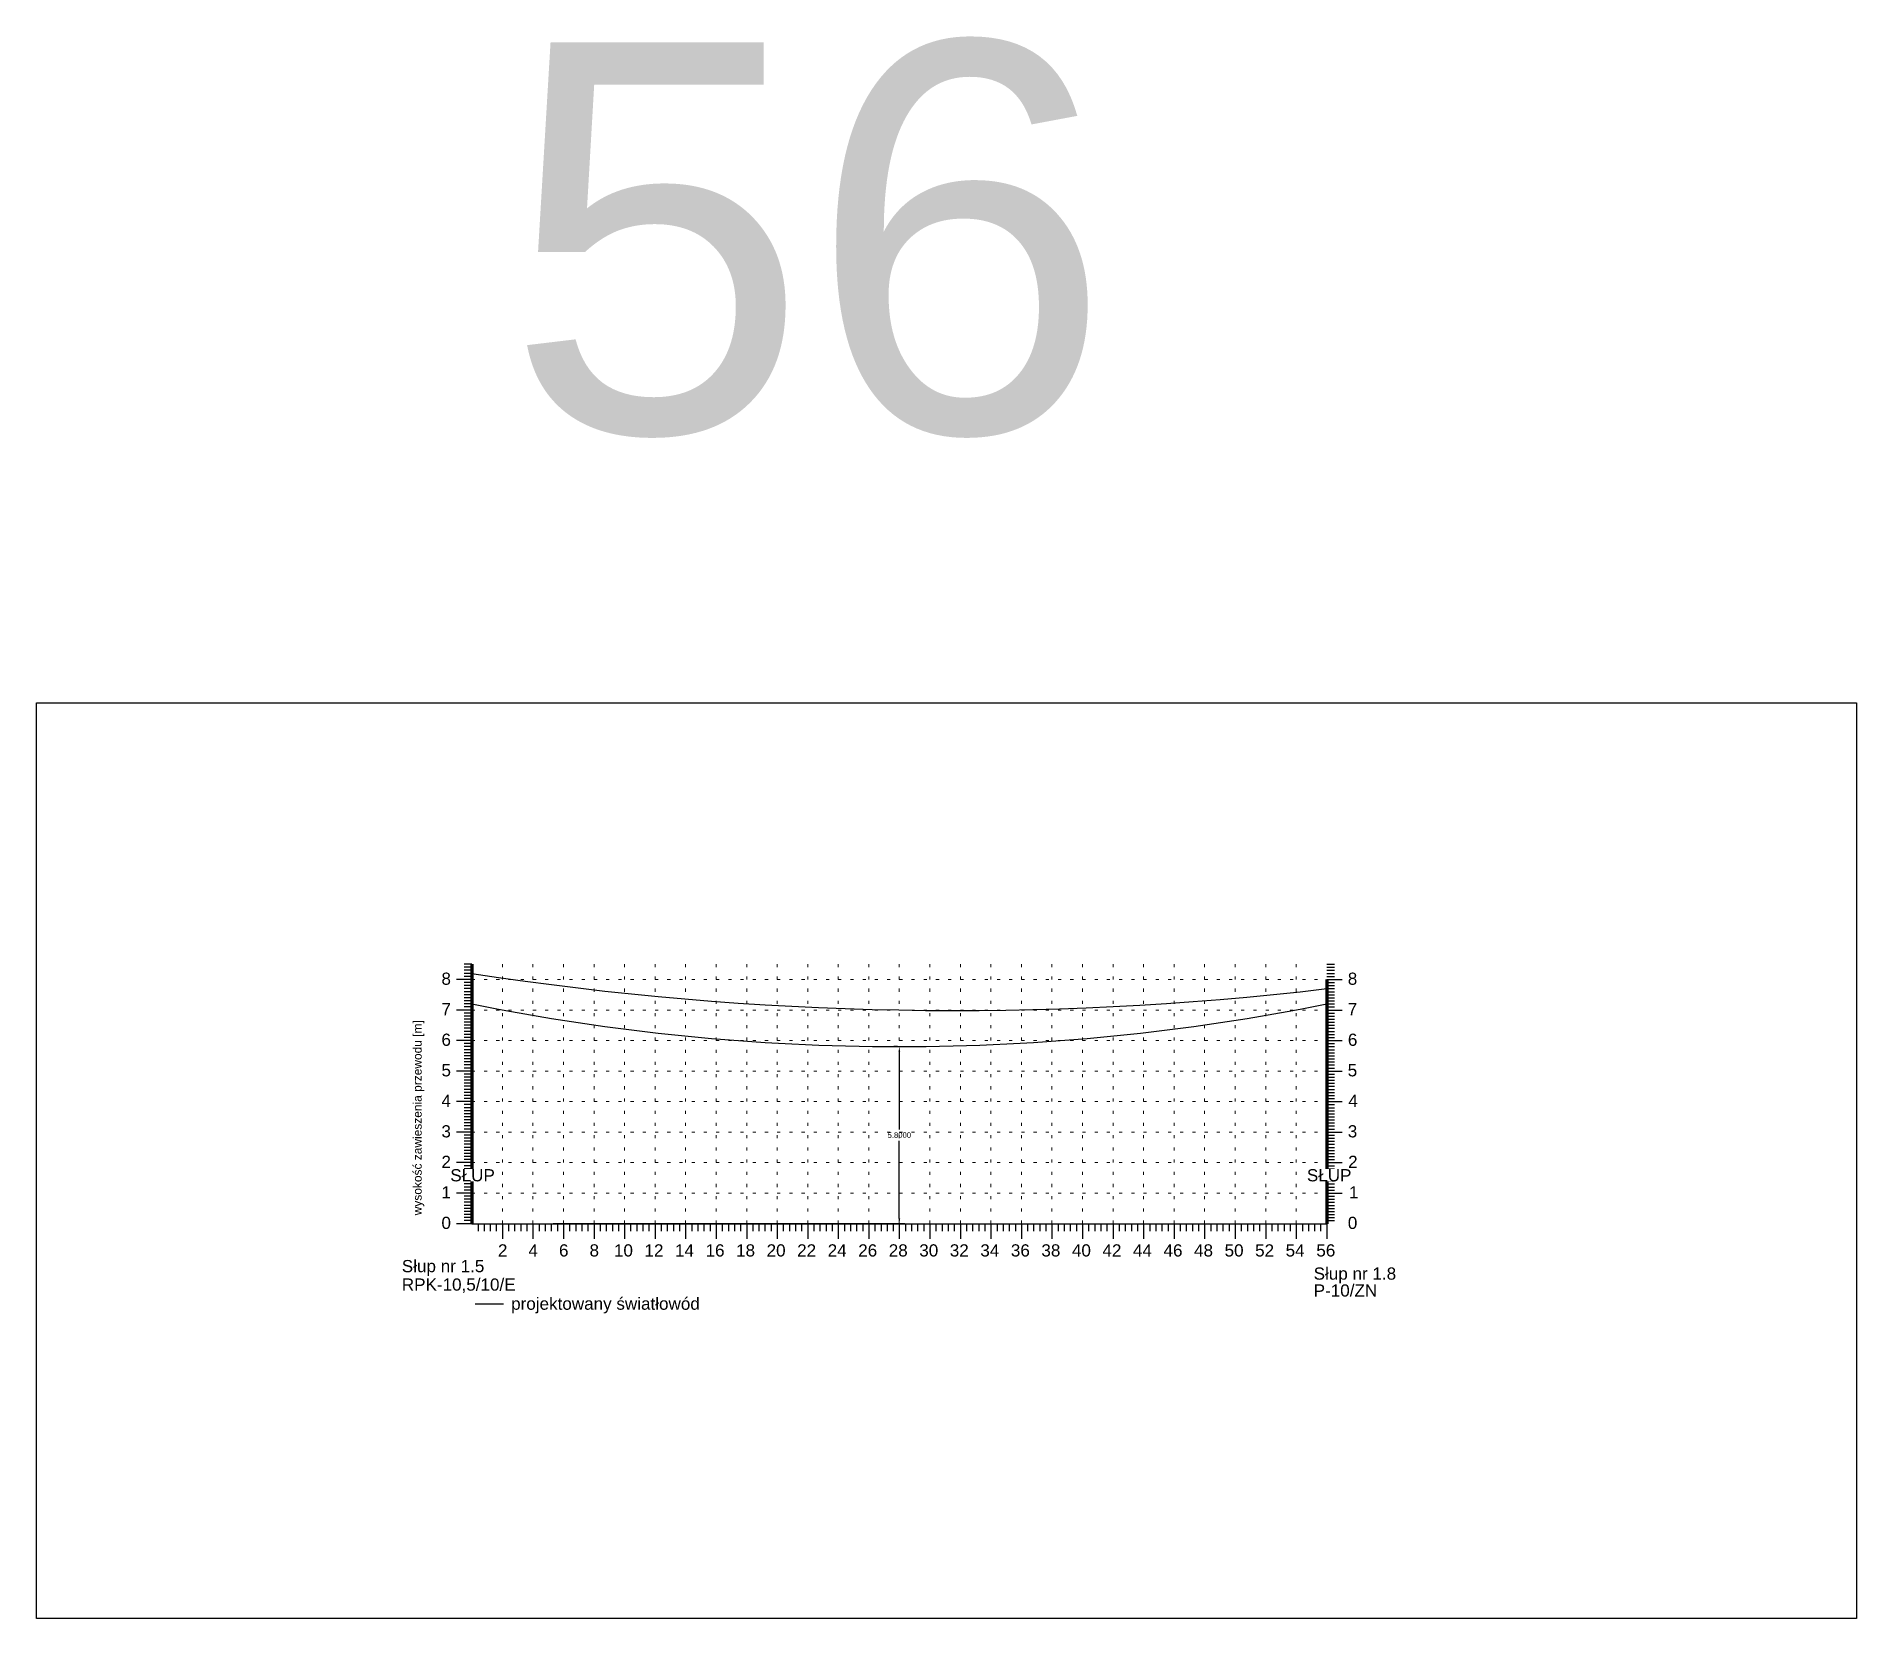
# Model space of a CAD drawing. Header units: metres. Extents: x -155 to 1812, y 681 to 886.
# Drawn here: x 1411.5 to 1471.2, y 830.5 to 882.4 of the extents above; entities that cross this region are included whole.
import ezdxf

# ---------------------------------------------------------------- set-up
doc = ezdxf.new("R2010")
doc.units = ezdxf.units.M
doc.header["$MEASUREMENT"] = 0
doc.linetypes.add('ACAD_ISO07W100', pattern=[3, 0, -3])
doc.styles.get("Standard").update_dxf_attribs({"font": 'arial.ttf'})
doc.dimstyles.get("Standard").update_dxf_attribs({"dimtxt": 0.18, "dimasz": 0.18, "dimexe": 0.18, "dimexo": 0.0625, "dimgap": 0.09, "dimtad": 0, "dimtih": 1, "dimtoh": 1, "dimdec": 4, "dimzin": 0, "dimdsep": 46, "dimtxsty": 'Standard', "dimcen": 0.09, "dimadec": 0, "dimazin": 0, "dimtfac": 1, "dimtdec": 4, "dimtofl": 0, "dimtmove": 0, "dimatfit": 3, "dimfxl": 1, "dimtolj": 1, "dimtzin": 0, "dimarcsym": 0})

msp = doc.modelspace()

# ---------------------------------------------------------------- texts
at = {"lineweight": 25}
msp.add_text('56', height=12.782133, dxfattribs=at).set_placement((1426.89719, 869.38569))
for s, p in [('8', (1424.80562, 851.28669)), ('8', (1454.49127, 851.28669)), ('7', (1424.80562, 850.28669)), ('7', (1454.48827, 850.28669)), ('6', (1424.80562, 849.28669)), ('6', (1454.494, 849.28669)), ('5', (1424.80562, 848.28669)), ('5', (1454.48854, 848.28669)), ('4', (1424.80562, 847.28669)), ('4', (1454.50927, 847.28669)), ('3', (1424.80562, 846.28669)), ('3', (1454.49127, 846.28669)), ('2', (1424.80562, 845.28669)), ('2', (1454.50245, 845.28669)), ('1', (1424.80562, 844.28669)), ('1', (1454.5311, 844.28669)), ('0', (1424.80562, 843.28669)), ('0', (1454.4929, 843.28669)), ('2', (1426.65606, 842.38511)), ('4', (1427.65606, 842.38511)), ('6', (1428.65606, 842.38511)), ('8', (1429.65606, 842.38511)), ('10', (1430.45606, 842.38511)), ('12', (1431.45606, 842.38511)), ('14', (1432.45606, 842.38511)), ('16', (1433.45606, 842.38511)), ('18', (1434.45606, 842.38511)), ('20', (1435.45606, 842.38511)), ('22', (1436.45606, 842.38511)), ('24', (1437.45606, 842.38511)), ('26', (1438.45606, 842.38511)), ('28', (1439.45606, 842.38511)), ('30', (1440.45606, 842.38511)), ('32', (1441.45606, 842.38511)), ('34', (1442.45606, 842.38511)), ('36', (1443.45606, 842.38511)), ('38', (1444.45606, 842.38511)), ('40', (1445.45606, 842.38511)), ('42', (1446.45606, 842.38511)), ('44', (1447.45606, 842.38511)), ('46', (1448.45606, 842.38511)), ('48', (1449.45606, 842.38511)), ('50', (1450.45606, 842.38511)), ('52', (1451.45606, 842.38511)), ('54', (1452.45606, 842.38511)), ('56', (1453.46119, 842.38511)), ('Słup nr 1.5', (1423.50763, 841.87058)), ('Słup nr 1.8', (1453.37344, 841.62613)), ('RPK-10,5/10/E', (1423.50763, 841.26569)), ('P-10/ZN', (1453.37505, 841.07118)), ('projektowany światłowód', (1427.08777, 840.6408))]:
    msp.add_text(s, height=0.4).set_placement(p)

# ---------------------------------------------------------------- blocks, each defined once
blk = doc.blocks.new('*D247')
at = {"color": 0, "lineweight": -2}
for p, q in [((1439.74, 849.261), (1439.623, 849.261)), ((1439.803, 849.081), (1439.803, 846.543)), ((1439.803, 843.641), (1439.803, 846.179)), ((1428.465, 843.461), (1439.983, 843.461))]:
    blk.add_line(p, q, dxfattribs=at)
at = {"color": 0}
for points in [[(1439.833, 849.081), (1439.773, 849.081), (1439.803, 849.261)], [(1439.773, 843.641), (1439.833, 843.641), (1439.803, 843.461)]]:
    blk.add_solid(points, dxfattribs=at)
at = {"layer": 'Defpoints', "color": 0}
for p in [(1439.803, 849.261), (1428.403, 843.461), (1439.803, 843.461)]:
    blk.add_point(p, dxfattribs=at)
at = {"color": 0, "lineweight": 25, "insert": (1439.803, 846.361), "char_height": 0.18, "attachment_point": 5}
blk.add_mtext('\\A1;5.8000', dxfattribs=at)

# ---------------------------------------------------------------- dimensions: what is measured, and where the dimension line sits
at = {"lineweight": 25}
dim = msp.add_linear_dim(base=(1439.80288, 843.46078), p1=(1439.80288, 849.26078), p2=(1428.40288, 843.46078), angle=90, dimstyle='Standard', dxfattribs=at)
dim.commit()
dim.dimension.update_dxf_attribs({"geometry": '*D247', "text_midpoint": (1439.80288, 846.36078)})

# ---------------------------------------------------------------- linework, layer by layer
for p, q in [((1425.80288, 851.96078), (1425.55288, 851.96078)), ((1425.80288, 851.96078), (1425.80288, 843.46078)), ((1453.80288, 851.96078), (1454.05288, 851.96078)), ((1425.80288, 851.46078), (1425.30288, 851.46078)), ((1425.80288, 851.46078), (1425.30288, 851.46078)), ((1425.80288, 851.86078), (1425.55288, 851.86078)), ((1425.80288, 851.76078), (1425.55288, 851.76078)), ((1425.80288, 851.66078), (1425.55288, 851.66078)), ((1425.80288, 851.56078), (1425.55288, 851.56078)), ((1425.80288, 851.36078), (1425.55288, 851.36078)), ((1453.80288, 851.86078), (1454.05288, 851.86078)), ((1453.80288, 851.76078), (1454.05288, 851.76078)), ((1453.80288, 851.66078), (1454.05288, 851.66078)), ((1453.80288, 851.56078), (1454.05288, 851.56078)), ((1453.80288, 851.46078), (1453.80288, 843.46078)), ((1453.80288, 851.46078), (1454.30288, 851.46078)), ((1453.80288, 851.46078), (1454.30288, 851.46078)), ((1453.80288, 851.36078), (1454.05288, 851.36078)), ((1425.80288, 851.26078), (1425.55288, 851.26078)), ((1425.80288, 851.16078), (1425.55288, 851.16078)), ((1425.80288, 851.06078), (1425.55288, 851.06078)), ((1425.80288, 850.96078), (1425.55288, 850.96078)), ((1425.80288, 850.86078), (1425.55288, 850.86078)), ((1425.80288, 850.76078), (1425.55288, 850.76078)), ((1453.80288, 851.26078), (1454.05288, 851.26078)), ((1453.80288, 851.16078), (1454.05288, 851.16078)), ((1453.80288, 851.06078), (1454.05288, 851.06078)), ((1453.80288, 850.96078), (1454.05288, 850.96078)), ((1453.80288, 850.86078), (1454.05288, 850.86078)), ((1453.80288, 850.76078), (1454.05288, 850.76078)), ((1425.80288, 850.46078), (1425.30288, 850.46078)), ((1425.80288, 850.46078), (1425.30288, 850.46078)), ((1425.80288, 850.66078), (1425.55288, 850.66078)), ((1425.80288, 850.56078), (1425.55288, 850.56078)), ((1425.80288, 850.36078), (1425.55288, 850.36078)), ((1425.80288, 850.26078), (1425.55288, 850.26078)), ((1425.80288, 850.16078), (1425.55288, 850.16078)), ((1453.80288, 850.66078), (1454.05288, 850.66078)), ((1453.80288, 850.56078), (1454.05288, 850.56078)), ((1453.80288, 850.46078), (1454.30288, 850.46078)), ((1453.80288, 850.46078), (1454.30288, 850.46078)), ((1453.80288, 850.36078), (1454.05288, 850.36078)), ((1453.80288, 850.26078), (1454.05288, 850.26078)), ((1453.80288, 850.16078), (1454.05288, 850.16078)), ((1425.80288, 850.06078), (1425.55288, 850.06078)), ((1425.80288, 849.96078), (1425.55288, 849.96078)), ((1425.80288, 849.86078), (1425.55288, 849.86078)), ((1425.80288, 849.76078), (1425.55288, 849.76078)), ((1425.80288, 849.66078), (1425.55288, 849.66078)), ((1425.80288, 849.56078), (1425.55288, 849.56078)), ((1453.80288, 850.06078), (1454.05288, 850.06078)), ((1453.80288, 849.96078), (1454.05288, 849.96078)), ((1453.80288, 849.86078), (1454.05288, 849.86078)), ((1453.80288, 849.76078), (1454.05288, 849.76078)), ((1453.80288, 849.66078), (1454.05288, 849.66078)), ((1453.80288, 849.56078), (1454.05288, 849.56078)), ((1425.80288, 849.46078), (1425.30288, 849.46078)), ((1425.80288, 849.46078), (1425.30288, 849.46078)), ((1425.80288, 849.36078), (1425.55288, 849.36078)), ((1425.80288, 849.26078), (1425.55288, 849.26078)), ((1425.80288, 849.16078), (1425.55288, 849.16078)), ((1425.80288, 849.06078), (1425.55288, 849.06078)), ((1425.80288, 848.96078), (1425.55288, 848.96078)), ((1453.80288, 849.46078), (1454.30288, 849.46078)), ((1453.80288, 849.46078), (1454.30288, 849.46078)), ((1453.80288, 849.36078), (1454.05288, 849.36078)), ((1453.80288, 849.26078), (1454.05288, 849.26078)), ((1453.80288, 849.16078), (1454.05288, 849.16078)), ((1453.80288, 849.06078), (1454.05288, 849.06078)), ((1453.80288, 848.96078), (1454.05288, 848.96078)), ((1425.80288, 848.46078), (1425.30288, 848.46078)), ((1425.80288, 848.46078), (1425.30288, 848.46078)), ((1425.80288, 848.86078), (1425.55288, 848.86078)), ((1425.80288, 848.76078), (1425.55288, 848.76078)), ((1425.80288, 848.66078), (1425.55288, 848.66078)), ((1425.80288, 848.56078), (1425.55288, 848.56078)), ((1425.80288, 848.36078), (1425.55288, 848.36078)), ((1453.80288, 848.86078), (1454.05288, 848.86078)), ((1453.80288, 848.76078), (1454.05288, 848.76078)), ((1453.80288, 848.66078), (1454.05288, 848.66078)), ((1453.80288, 848.56078), (1454.05288, 848.56078)), ((1453.80288, 848.46078), (1454.30288, 848.46078)), ((1453.80288, 848.46078), (1454.30288, 848.46078)), ((1453.80288, 848.36078), (1454.05288, 848.36078)), ((1425.80288, 848.26078), (1425.55288, 848.26078)), ((1425.80288, 848.16078), (1425.55288, 848.16078)), ((1425.80288, 848.06078), (1425.55288, 848.06078)), ((1425.80288, 847.96078), (1425.55288, 847.96078)), ((1425.80288, 847.86078), (1425.55288, 847.86078)), ((1453.80288, 848.26078), (1454.05288, 848.26078)), ((1453.80288, 848.16078), (1454.05288, 848.16078)), ((1453.80288, 848.06078), (1454.05288, 848.06078)), ((1453.80288, 847.96078), (1454.05288, 847.96078)), ((1453.80288, 847.86078), (1454.05288, 847.86078)), ((1425.80288, 847.46078), (1425.30288, 847.46078)), ((1425.80288, 847.46078), (1425.30288, 847.46078)), ((1425.80288, 847.76078), (1425.55288, 847.76078)), ((1425.80288, 847.66078), (1425.55288, 847.66078)), ((1425.80288, 847.56078), (1425.55288, 847.56078)), ((1425.80288, 847.36078), (1425.55288, 847.36078)), ((1425.80288, 847.26078), (1425.55288, 847.26078)), ((1453.80288, 847.76078), (1454.05288, 847.76078)), ((1453.80288, 847.66078), (1454.05288, 847.66078)), ((1453.80288, 847.56078), (1454.05288, 847.56078)), ((1453.80288, 847.46078), (1454.30288, 847.46078)), ((1453.80288, 847.46078), (1454.30288, 847.46078)), ((1453.80288, 847.36078), (1454.05288, 847.36078)), ((1453.80288, 847.26078), (1454.05288, 847.26078)), ((1425.80288, 847.16078), (1425.55288, 847.16078)), ((1425.80288, 847.06078), (1425.55288, 847.06078)), ((1425.80288, 846.96078), (1425.55288, 846.96078)), ((1425.80288, 846.86078), (1425.55288, 846.86078)), ((1425.80288, 846.76078), (1425.55288, 846.76078)), ((1425.80288, 846.66078), (1425.55288, 846.66078)), ((1453.80288, 847.16078), (1454.05288, 847.16078)), ((1453.80288, 847.06078), (1454.05288, 847.06078)), ((1453.80288, 846.96078), (1454.05288, 846.96078)), ((1453.80288, 846.86078), (1454.05288, 846.86078)), ((1453.80288, 846.76078), (1454.05288, 846.76078)), ((1453.80288, 846.66078), (1454.05288, 846.66078)), ((1425.80288, 846.46078), (1425.30288, 846.46078)), ((1425.80288, 846.46078), (1425.30288, 846.46078)), ((1425.80288, 846.56078), (1425.55288, 846.56078)), ((1425.80288, 846.36078), (1425.55288, 846.36078)), ((1425.80288, 846.26078), (1425.55288, 846.26078)), ((1425.80288, 846.16078), (1425.55288, 846.16078)), ((1425.80288, 846.06078), (1425.55288, 846.06078)), ((1453.80288, 846.56078), (1454.05288, 846.56078)), ((1453.80288, 846.46078), (1454.30288, 846.46078)), ((1453.80288, 846.46078), (1454.30288, 846.46078)), ((1453.80288, 846.36078), (1454.05288, 846.36078)), ((1453.80288, 846.26078), (1454.05288, 846.26078)), ((1453.80288, 846.16078), (1454.05288, 846.16078)), ((1453.80288, 846.06078), (1454.05288, 846.06078)), ((1425.80288, 845.46078), (1425.30288, 845.46078)), ((1425.80288, 845.46078), (1425.30288, 845.46078)), ((1425.80288, 845.96078), (1425.55288, 845.96078)), ((1425.80288, 845.86078), (1425.55288, 845.86078)), ((1425.80288, 845.76078), (1425.55288, 845.76078)), ((1425.80288, 845.66078), (1425.55288, 845.66078)), ((1425.80288, 845.56078), (1425.55288, 845.56078)), ((1453.80288, 845.96078), (1454.05288, 845.96078)), ((1453.80288, 845.86078), (1454.05288, 845.86078)), ((1453.80288, 845.76078), (1454.05288, 845.76078)), ((1453.80288, 845.66078), (1454.05288, 845.66078)), ((1453.80288, 845.56078), (1454.05288, 845.56078)), ((1453.80288, 845.46078), (1454.30288, 845.46078)), ((1453.80288, 845.46078), (1454.30288, 845.46078)), ((1425.80288, 845.36078), (1425.55288, 845.36078)), ((1425.80288, 845.26078), (1425.55288, 845.26078)), ((1425.80288, 845.16078), (1425.55288, 845.16078)), ((1425.80288, 845.06078), (1425.55288, 845.06078)), ((1425.80288, 844.96078), (1425.55288, 844.96078)), ((1425.80288, 844.86078), (1425.55288, 844.86078)), ((1453.80288, 845.36078), (1454.05288, 845.36078)), ((1453.80288, 845.26078), (1454.05288, 845.26078)), ((1453.80288, 845.16078), (1454.05288, 845.16078)), ((1453.80288, 845.06078), (1454.05288, 845.06078)), ((1453.80288, 844.96078), (1454.05288, 844.96078)), ((1453.80288, 844.86078), (1454.05288, 844.86078)), ((1425.80288, 844.46078), (1425.30288, 844.46078)), ((1425.80288, 844.46078), (1425.30288, 844.46078)), ((1425.80288, 844.76078), (1425.55288, 844.76078)), ((1425.80288, 844.66078), (1425.55288, 844.66078)), ((1425.80288, 844.56078), (1425.55288, 844.56078)), ((1425.80288, 844.36078), (1425.55288, 844.36078)), ((1425.80288, 844.26078), (1425.55288, 844.26078)), ((1453.80288, 844.76078), (1454.05288, 844.76078)), ((1453.80288, 844.66078), (1454.05288, 844.66078)), ((1453.80288, 844.56078), (1454.05288, 844.56078)), ((1453.80288, 844.46078), (1454.30288, 844.46078)), ((1453.80288, 844.46078), (1454.30288, 844.46078)), ((1453.80288, 844.36078), (1454.05288, 844.36078)), ((1453.80288, 844.26078), (1454.05288, 844.26078)), ((1425.80288, 844.16078), (1425.55288, 844.16078)), ((1425.80288, 844.06078), (1425.55288, 844.06078)), ((1425.80288, 843.96078), (1425.55288, 843.96078)), ((1425.80288, 843.86078), (1425.55288, 843.86078)), ((1425.80288, 843.76078), (1425.55288, 843.76078)), ((1425.80288, 843.66078), (1425.55288, 843.66078)), ((1453.80288, 844.16078), (1454.05288, 844.16078)), ((1453.80288, 844.06078), (1454.05288, 844.06078)), ((1453.80288, 843.96078), (1454.05288, 843.96078)), ((1453.80288, 843.86078), (1454.05288, 843.86078)), ((1453.80288, 843.76078), (1454.05288, 843.76078)), ((1453.80288, 843.66078), (1454.05288, 843.66078)), ((1425.80288, 843.46078), (1425.30288, 843.46078)), ((1425.80288, 843.56078), (1425.55288, 843.56078)), ((1425.80288, 843.46078), (1425.55288, 843.46078)), ((1425.80288, 843.46078), (1452.30288, 843.46078)), ((1426.00288, 843.46078), (1426.00288, 843.21078)), ((1426.20288, 843.46078), (1426.20288, 843.21078)), ((1426.40288, 843.46078), (1426.40288, 843.21078)), ((1426.60288, 843.46078), (1426.60288, 843.21078)), ((1426.80288, 843.46078), (1426.80288, 842.96078)), ((1427.00288, 843.46078), (1427.00288, 843.21078)), ((1427.20288, 843.46078), (1427.20288, 843.21078)), ((1427.40288, 843.46078), (1427.40288, 843.21078)), ((1427.60288, 843.46078), (1427.60288, 843.21078)), ((1427.80288, 843.46078), (1427.80288, 842.96078)), ((1428.00288, 843.46078), (1428.00288, 843.21078)), ((1428.20288, 843.46078), (1428.20288, 843.21078)), ((1428.40288, 843.46078), (1428.40288, 843.21078)), ((1428.60288, 843.46078), (1428.60288, 843.21078)), ((1428.80288, 843.46078), (1428.80288, 842.96078)), ((1429.00288, 843.46078), (1429.00288, 843.21078)), ((1429.20288, 843.46078), (1429.20288, 843.21078)), ((1429.40288, 843.46078), (1429.40288, 843.21078)), ((1429.60288, 843.46078), (1429.60288, 843.21078)), ((1429.80288, 843.46078), (1429.80288, 842.96078)), ((1430.00288, 843.46078), (1430.00288, 843.21078)), ((1430.20288, 843.46078), (1430.20288, 843.21078)), ((1430.40288, 843.46078), (1430.40288, 843.21078)), ((1430.60288, 843.46078), (1430.60288, 843.21078)), ((1430.80288, 843.46078), (1430.80288, 842.96078)), ((1431.00288, 843.46078), (1431.00288, 843.21078)), ((1431.20288, 843.46078), (1431.20288, 843.21078)), ((1431.40288, 843.46078), (1431.40288, 843.21078)), ((1431.60288, 843.46078), (1431.60288, 843.21078)), ((1431.80288, 843.46078), (1431.80288, 842.96078)), ((1432.00288, 843.46078), (1432.00288, 843.21078)), ((1432.20288, 843.46078), (1432.20288, 843.21078)), ((1432.40288, 843.46078), (1432.40288, 843.21078)), ((1432.60288, 843.46078), (1432.60288, 843.21078)), ((1432.80288, 843.46078), (1432.80288, 842.96078)), ((1433.00288, 843.46078), (1433.00288, 843.21078)), ((1433.20288, 843.46078), (1433.20288, 843.21078)), ((1433.40288, 843.46078), (1433.40288, 843.21078)), ((1433.60288, 843.46078), (1433.60288, 843.21078)), ((1433.80288, 843.46078), (1433.80288, 842.96078)), ((1434.00288, 843.46078), (1434.00288, 843.21078)), ((1434.20288, 843.46078), (1434.20288, 843.21078)), ((1434.40288, 843.46078), (1434.40288, 843.21078)), ((1434.60288, 843.46078), (1434.60288, 843.21078)), ((1434.80288, 843.46078), (1434.80288, 842.96078)), ((1435.00288, 843.46078), (1435.00288, 843.21078)), ((1435.20288, 843.46078), (1435.20288, 843.21078)), ((1435.40288, 843.46078), (1435.40288, 843.21078)), ((1435.60288, 843.46078), (1435.60288, 843.21078)), ((1435.80288, 843.46078), (1435.80288, 842.96078)), ((1436.00288, 843.46078), (1436.00288, 843.21078)), ((1436.20288, 843.46078), (1436.20288, 843.21078)), ((1436.40288, 843.46078), (1436.40288, 843.21078)), ((1436.60288, 843.46078), (1436.60288, 843.21078)), ((1436.80288, 843.46078), (1436.80288, 842.96078)), ((1437.00288, 843.46078), (1437.00288, 843.21078)), ((1437.20288, 843.46078), (1437.20288, 843.21078)), ((1437.40288, 843.46078), (1437.40288, 843.21078)), ((1437.60288, 843.46078), (1437.60288, 843.21078)), ((1437.80288, 843.46078), (1437.80288, 842.96078)), ((1438.00288, 843.46078), (1438.00288, 843.21078)), ((1438.20288, 843.46078), (1438.20288, 843.21078)), ((1438.40288, 843.46078), (1438.40288, 843.21078)), ((1438.60288, 843.46078), (1438.60288, 843.21078)), ((1438.80288, 843.46078), (1438.80288, 842.96078)), ((1439.00288, 843.46078), (1439.00288, 843.21078)), ((1439.20288, 843.46078), (1439.20288, 843.21078)), ((1439.40288, 843.46078), (1439.40288, 843.21078)), ((1439.60288, 843.46078), (1439.60288, 843.21078)), ((1439.80288, 843.46078), (1439.80288, 842.96078)), ((1440.00288, 843.46078), (1440.00288, 843.21078)), ((1440.20288, 843.46078), (1440.20288, 843.21078)), ((1440.40288, 843.46078), (1440.40288, 843.21078)), ((1440.60288, 843.46078), (1440.60288, 843.21078)), ((1440.80288, 843.46078), (1440.80288, 842.96078)), ((1441.00288, 843.46078), (1441.00288, 843.21078)), ((1441.20288, 843.46078), (1441.20288, 843.21078)), ((1441.40288, 843.46078), (1441.40288, 843.21078)), ((1441.60288, 843.46078), (1441.60288, 843.21078)), ((1441.80288, 843.46078), (1441.80288, 842.96078)), ((1442.00288, 843.46078), (1442.00288, 843.21078)), ((1442.20288, 843.46078), (1442.20288, 843.21078)), ((1442.40288, 843.46078), (1442.40288, 843.21078)), ((1442.60288, 843.46078), (1442.60288, 843.21078)), ((1442.80288, 843.46078), (1442.80288, 842.96078)), ((1443.00288, 843.46078), (1443.00288, 843.21078)), ((1443.20288, 843.46078), (1443.20288, 843.21078)), ((1443.40288, 843.46078), (1443.40288, 843.21078)), ((1443.60288, 843.46078), (1443.60288, 843.21078)), ((1443.80288, 843.46078), (1443.80288, 842.96078)), ((1444.00288, 843.46078), (1444.00288, 843.21078)), ((1444.20288, 843.46078), (1444.20288, 843.21078)), ((1444.40288, 843.46078), (1444.40288, 843.21078)), ((1444.60288, 843.46078), (1444.60288, 843.21078)), ((1444.80288, 843.46078), (1444.80288, 842.96078)), ((1444.80288, 843.46078), (1444.80288, 842.96078)), ((1445.00288, 843.46078), (1445.00288, 843.21078)), ((1445.20288, 843.46078), (1445.20288, 843.21078)), ((1445.40288, 843.46078), (1445.40288, 843.21078)), ((1445.60288, 843.46078), (1445.60288, 843.21078)), ((1445.80288, 843.46078), (1445.80288, 842.96078)), ((1445.80288, 843.46078), (1445.80288, 842.96078)), ((1446.00288, 843.46078), (1446.00288, 843.21078)), ((1446.20288, 843.46078), (1446.20288, 843.21078)), ((1446.40288, 843.46078), (1446.40288, 843.21078)), ((1446.60288, 843.46078), (1446.60288, 843.21078)), ((1446.80288, 843.46078), (1446.80288, 842.96078)), ((1446.80288, 843.46078), (1446.80288, 842.96078)), ((1447.00288, 843.46078), (1447.00288, 843.21078)), ((1447.20288, 843.46078), (1447.20288, 843.21078)), ((1447.40288, 843.46078), (1447.40288, 843.21078)), ((1447.60288, 843.46078), (1447.60288, 843.21078)), ((1447.80288, 843.46078), (1447.80288, 842.96078)), ((1447.80288, 843.46078), (1447.80288, 842.96078)), ((1448.00288, 843.46078), (1448.00288, 843.21078)), ((1448.20288, 843.46078), (1448.20288, 843.21078)), ((1448.40288, 843.46078), (1448.40288, 843.21078)), ((1448.60288, 843.46078), (1448.60288, 843.21078)), ((1448.80288, 843.46078), (1448.80288, 842.96078)), ((1448.80288, 843.46078), (1448.80288, 842.96078)), ((1449.00288, 843.46078), (1449.00288, 843.21078)), ((1449.20288, 843.46078), (1449.20288, 843.21078)), ((1449.40288, 843.46078), (1449.40288, 843.21078)), ((1449.60288, 843.46078), (1449.60288, 843.21078)), ((1449.80288, 843.46078), (1449.80288, 842.96078)), ((1449.80288, 843.46078), (1449.80288, 842.96078)), ((1450.00288, 843.46078), (1450.00288, 843.21078)), ((1450.20288, 843.46078), (1450.20288, 843.21078)), ((1450.30288, 843.46078), (1450.80288, 843.46078)), ((1450.40288, 843.46078), (1450.40288, 843.21078)), ((1450.60288, 843.46078), (1450.60288, 843.21078)), ((1450.80288, 843.46078), (1450.80288, 842.96078)), ((1450.80288, 843.46078), (1450.80288, 842.96078)), ((1451.00288, 843.46078), (1451.00288, 843.21078)), ((1451.20288, 843.46078), (1451.20288, 843.21078)), ((1451.40288, 843.46078), (1451.40288, 843.21078)), ((1451.60288, 843.46078), (1451.60288, 843.21078)), ((1451.80288, 843.46078), (1451.80288, 842.96078)), ((1451.80288, 843.46078), (1451.80288, 842.96078)), ((1452.00288, 843.46078), (1452.00288, 843.21078)), ((1452.20288, 843.46078), (1452.20288, 843.21078)), ((1452.40288, 843.46078), (1452.40288, 843.21078)), ((1452.60288, 843.46078), (1452.60288, 843.21078)), ((1452.80288, 843.46078), (1452.80288, 842.96078)), ((1453.00288, 843.46078), (1453.00288, 843.21078)), ((1453.00288, 843.46078), (1453.00288, 843.21078)), ((1453.20288, 843.46078), (1453.20288, 843.21078)), ((1453.20288, 843.46078), (1453.20288, 843.21078)), ((1453.30288, 843.46078), (1453.55288, 843.46078)), ((1453.40288, 843.46078), (1453.40288, 843.21078)), ((1453.60288, 843.46078), (1453.60288, 843.21078)), ((1453.80288, 843.56078), (1454.05288, 843.56078)), ((1453.80288, 843.46078), (1453.80288, 842.96078))]:
    msp.add_line(p, q)
at = {"lineweight": 100}
for p, q in [((1425.80288, 851.96078), (1425.80288, 843.46078)), ((1453.80288, 851.46078), (1453.80288, 843.46078))]:
    msp.add_line(p, q, dxfattribs=at)
at = {"linetype": 'ACAD_ISO07W100', "lineweight": 15, "ltscale": 0.1}
for p, q in [((1426.80288, 843.46078), (1426.80288, 851.96078)), ((1427.80288, 843.46078), (1427.80288, 851.96078)), ((1428.80288, 843.46078), (1428.80288, 851.96078)), ((1429.80288, 843.46078), (1429.80288, 851.96078)), ((1430.80288, 843.46078), (1430.80288, 851.96078)), ((1431.80288, 843.46078), (1431.80288, 851.96078)), ((1432.80288, 843.46078), (1432.80288, 851.96078)), ((1433.80288, 843.46078), (1433.80288, 851.96078)), ((1434.80288, 843.46078), (1434.80288, 851.96078)), ((1435.80288, 843.46078), (1435.80288, 851.96078)), ((1436.80288, 843.46078), (1436.80288, 851.96078)), ((1437.80288, 843.46078), (1437.80288, 851.96078)), ((1438.80288, 843.46078), (1438.80288, 851.96078)), ((1439.80288, 843.46078), (1439.80288, 851.96078)), ((1440.80288, 843.46078), (1440.80288, 851.96078)), ((1441.80288, 843.46078), (1441.80288, 851.96078)), ((1442.80288, 843.46078), (1442.80288, 851.96078)), ((1443.80288, 843.46078), (1443.80288, 851.96078)), ((1444.80288, 843.46078), (1444.80288, 851.96078)), ((1445.80288, 843.46078), (1445.80288, 851.96078)), ((1446.80288, 843.46078), (1446.80288, 851.96078)), ((1447.80288, 843.46078), (1447.80288, 851.96078)), ((1448.80288, 843.46078), (1448.80288, 851.96078)), ((1449.80288, 843.46078), (1449.80288, 851.96078)), ((1450.80288, 843.46078), (1450.80288, 851.96078)), ((1451.80288, 843.46078), (1451.80288, 851.96078)), ((1452.80288, 843.46078), (1452.80288, 851.96078)), ((1425.80288, 851.46078), (1453.80288, 851.46078)), ((1425.80288, 850.46078), (1453.80288, 850.46078)), ((1425.80288, 849.46078), (1453.80288, 849.46078)), ((1425.80288, 848.46078), (1453.80288, 848.46078)), ((1425.80288, 847.46078), (1453.80288, 847.46078)), ((1425.80288, 846.46078), (1453.80288, 846.46078)), ((1425.80288, 845.46078), (1453.80288, 845.46078)), ((1425.80288, 844.46078), (1453.80288, 844.46078))]:
    msp.add_line(p, q, dxfattribs=at)
at = {"color": 3, "lineweight": 25}
msp.add_line((1425.90843, 840.83057), (1426.83901, 840.83057), dxfattribs=at)
at = {"lineweight": 25}
for points in [[(1411.53903, 860.52182), (1471.15677, 860.52182), (1471.15677, 830.52182), (1411.53903, 830.52182), (1411.53903, 860.52182)], [(1449.80288, 843.46078), (1450.30288, 843.46078)], [(1451.80288, 843.46078), (1453.80288, 843.46078)]]:
    msp.add_lwpolyline(points, dxfattribs=at)
at = {"lineweight": 30}
msp.add_arc((1441.63709, 954.12657), 103.68202, 261.2154721, 276.7384675, dxfattribs=at)
at = {"color": 3, "lineweight": 30}
msp.add_arc((1439.80288, 919.96162), 70.70082, 258.5789475, 281.4210525, dxfattribs=at)

msp.set_redraw_order([(e.dxf.handle, doc.entitydb.next_handle()) for e in msp.query("TEXT MTEXT ATTDEF DIMENSION ARC_DIMENSION")])  # texts and dimensions are drawn at this point

# ---------------------------------------------------------------- next in the draw order: texts
at = {"lineweight": 18, "insert": (1423.87692, 843.73573), "char_height": 0.28, "attachment_point": 1, "rotation": 90, "bg_fill": 3, "box_fill_scale": 1, "bg_fill_color": 256, "bg_fill_transparency": 0}
msp.add_mtext_dynamic_manual_height_columns('wysokość zawieszenia przewodu [m]', width=9.2804774, gutter_width=2, heights=[-0.36385], dxfattribs=at)
at = {"lineweight": 18, "char_height": 0.4, "attachment_point": 1, "bg_fill": 3, "box_fill_scale": 1, "bg_fill_color": 256, "bg_fill_transparency": 0}
for insert in [(1425.09477, 845.24699), (1453.15195, 845.24699)]:
    msp.add_mtext_dynamic_manual_height_columns('SŁUP', width=1.5368437, gutter_width=2, heights=[-0.41364], dxfattribs=dict(at, insert=insert))

doc.saveas('drawing.dxf')
